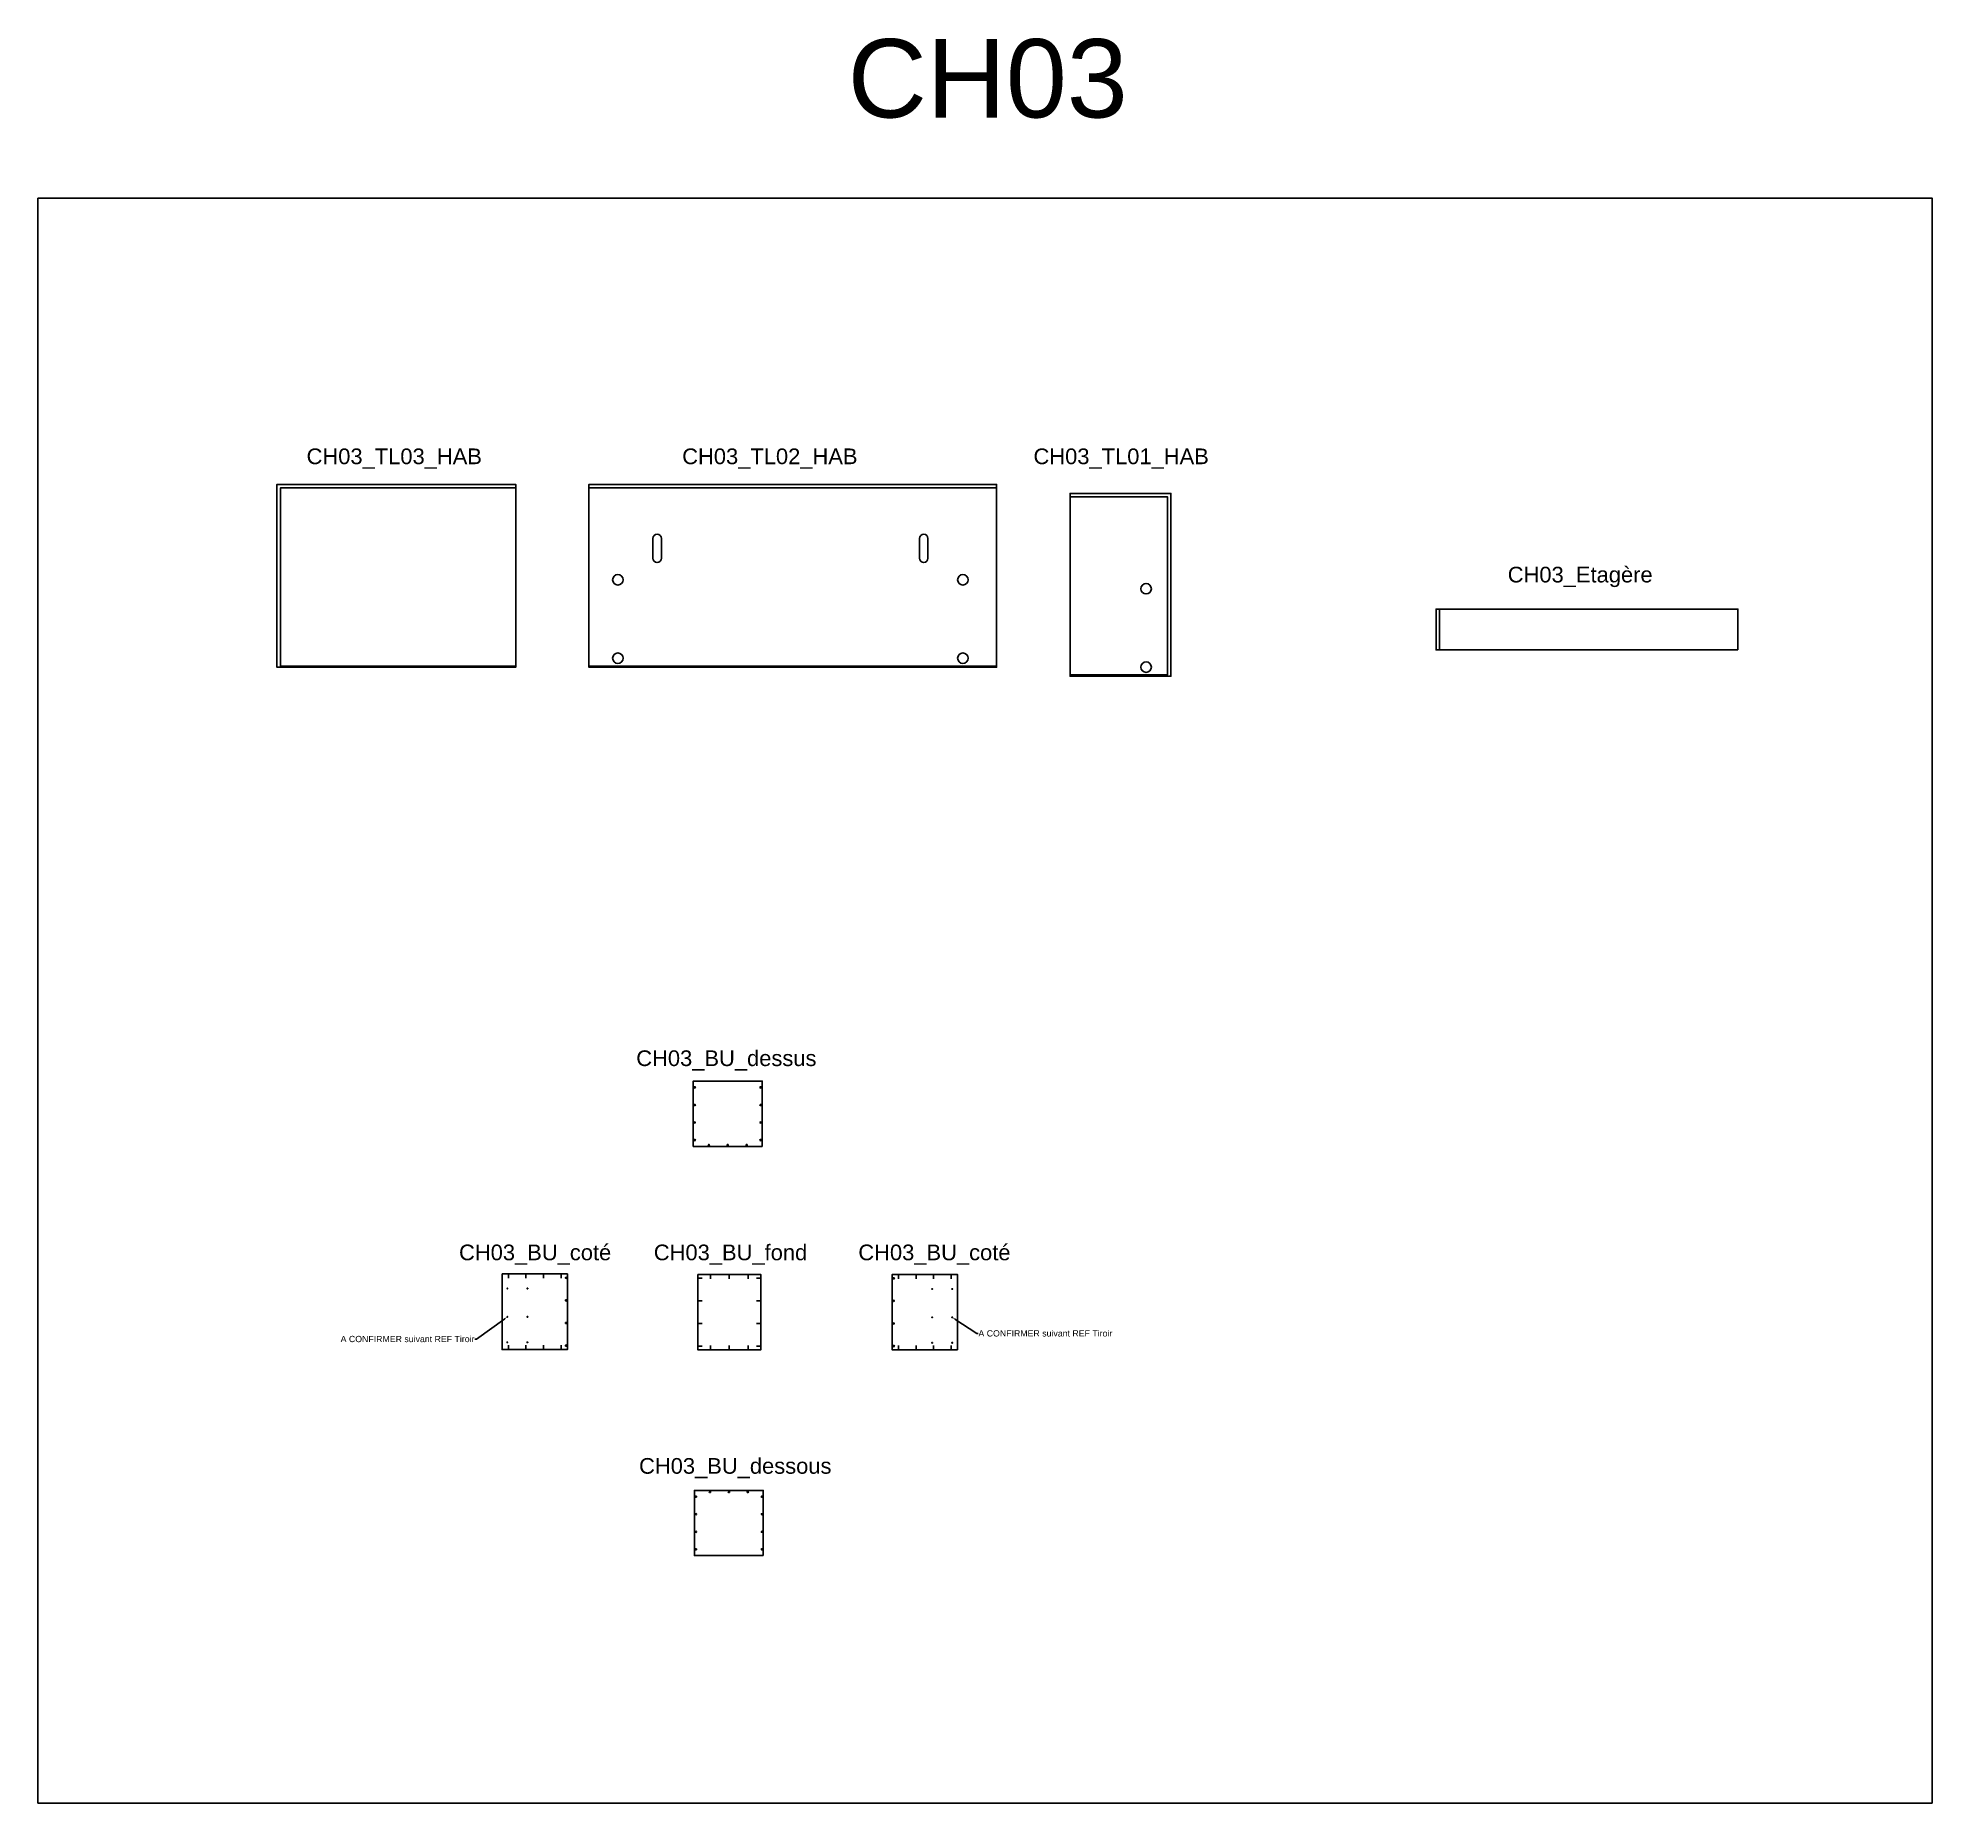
# Model space of a CAD drawing. Header units: millimetres. Extents: x 22572 to 140558, y -12987 to 35546.
# Drawn here: x 39400 to 51478, y 17445 to 28699 of the extents above; entities that cross this region are included whole.
import ezdxf
from ezdxf import colors
from ezdxf.entities.mleader import LeaderData, LeaderLine
from ezdxf.math import Vec2, Vec3

# ---------------------------------------------------------------- set-up
doc = ezdxf.new("R2010")
doc.units = ezdxf.units.MM
for name, color, linetype in [('Parcours', 30, 'Continuous'), ('Percage 5 prof.9', 200, 'Continuous'), ('Percage 8 prof.14', 160, 'Continuous'), ('Percage chant 8 prof.28', 10, 'Continuous'), ('Poche prof.5.5', 150, 'Continuous'), ('Poche prof.8', 210, 'Continuous'), ('TEXTE', 7, 'Continuous')]:
    doc.layers.add(name, color=color, linetype=linetype)
doc.styles.add('Objet', font='arial.ttf', dxfattribs={"height": 100})
doc.styles.get("Standard").update_dxf_attribs({"font": 'arial.ttf', "height": 4})

msp = doc.modelspace()

# ---------------------------------------------------------------- texts
at = {"layer": 'TEXTE', "transparency": 33554687, "attachment_point": 1, "style": 'Objet'}
for s, width, insert, char_height in [('\\pi6828.36833;CH03', 15376.04, (37735, 28691), 500), ('CH03_TL03_HAB', 867.25, (41113, 26081), 100), ('CH03_TL02_HAB', 867.25, (43508, 26081), 100), ('CH03_TL01_HAB', 867.25, (45748, 26081), 100), ('CH03_Etagère', 867.25, (48772, 25327), 100), ('CH03_BU_dessus', 867.25, (43215, 22244), 100), ('CH03_BU_coté', 867.25, (42085, 21006), 100), ('CH03_BU_fond', 867.25, (43327, 21006), 100), ('CH03_BU_coté', 867.25, (44631, 21006), 100), ('CH03_BU_dessous', 867.25, (43233, 19645), 100)]:
    msp.add_mtext_dynamic_manual_height_columns(s, width=width, gutter_width=500, heights=[0], dxfattribs=dict(at, insert=insert, char_height=char_height))

# ---------------------------------------------------------------- linework, layer by layer
for points in [[(39400, 27677), (51478, 27677), (51478, 17445), (39400, 17445)], [(40924, 24686), (40924, 25852), (42447, 25852), (42447, 24686)], [(45513, 24686), (45513, 25852), (42913, 25852), (42913, 24686)], [(46624, 24629), (45981, 24629), (45981, 25795), (46624, 25795)], [(50240, 24797), (48315, 24797), (48315, 25057), (50240, 25057)], [(44018, 21632), (43579, 21632), (43579, 22048), (44018, 22048)], [(42360, 20819), (42776, 20819), (42776, 20337), (42360, 20337)], [(43608, 20816), (44009, 20816), (44009, 20334), (43608, 20334)], [(45263, 20334), (44847, 20334), (44847, 20816), (45263, 20816)], [(44025, 19023), (43586, 19023), (43586, 19439), (44025, 19439)]]:
    msp.add_lwpolyline(points, close=True)
at = {"layer": 'Parcours'}
for points in [[(43375, 25381, -1), (43321, 25381), (43321, 25507, -1), (43375, 25507)], [(45021, 25507, -1), (45075, 25507), (45075, 25381, -1), (45021, 25381)]]:
    msp.add_lwpolyline(points, format="xyb", close=True, dxfattribs=at)
at = {"layer": 'Parcours', "extrusion": (0, 0, -1)}
for centre in [(-43098, 25244), (-45298, 25244), (-46466, 25187), (-43098, 24744), (-45298, 24744), (-46466, 24687)]:
    msp.add_circle(centre, 33.5, dxfattribs=at)
at = {"layer": 'Percage 5 prof.9', "transparency": 33554687, "extrusion": (0, 0, -1)}
for centre in [(-42393, 20726), (-42521, 20726), (-45102, 20723), (-45230, 20723), (-42393, 20545), (-42521, 20545), (-45102, 20542), (-45230, 20542), (-42393, 20383), (-42521, 20383), (-45102, 20380), (-45230, 20380)]:
    msp.add_circle(centre, 2.5, dxfattribs=at)
at = {"layer": 'Percage 8 prof.14', "transparency": 33554687, "extrusion": (0, 0, -1)}
for centre in [(-43588, 22008), (-44008, 22008), (-43588, 21896), (-44008, 21896), (-43588, 21784), (-44008, 21784), (-43588, 21672), (-43678, 21641), (-43798, 21641), (-43919, 21641), (-44008, 21672), (-42767, 20794), (-44857, 20791), (-42767, 20650), (-44857, 20647), (-42767, 20506), (-44857, 20503), (-42767, 20362), (-44857, 20359), (-43596, 19399), (-43685, 19429), (-43806, 19429), (-43926, 19429), (-44016, 19399), (-43596, 19287), (-44016, 19287), (-43596, 19175), (-44016, 19175), (-43596, 19063), (-44016, 19063)]:
    msp.add_circle(centre, 4, dxfattribs=at)
at = {"layer": 'Percage chant 8 prof.28'}
for p, q in [((42400, 20791), (42400, 20819)), ((42512, 20791), (42512, 20819)), ((42624, 20791), (42624, 20819)), ((42736, 20791), (42736, 20819)), ((43636, 20791), (43608, 20791)), ((43688, 20788), (43688, 20816)), ((43808, 20788), (43808, 20816)), ((43929, 20788), (43929, 20816)), ((44009, 20791), (43981, 20791)), ((44887, 20788), (44887, 20816)), ((44999, 20788), (44999, 20816)), ((45111, 20788), (45111, 20816)), ((45223, 20788), (45223, 20816)), ((43636, 20647), (43608, 20647)), ((44009, 20647), (43981, 20647)), ((43636, 20503), (43608, 20503)), ((44009, 20503), (43981, 20503)), ((42400, 20337), (42400, 20365)), ((42512, 20337), (42512, 20365)), ((42624, 20337), (42624, 20365)), ((42736, 20337), (42736, 20365)), ((43636, 20359), (43608, 20359)), ((43688, 20334), (43688, 20362)), ((43808, 20334), (43808, 20362)), ((43929, 20334), (43929, 20362)), ((44009, 20359), (43981, 20359)), ((44887, 20334), (44887, 20362)), ((44999, 20334), (44999, 20362)), ((45111, 20334), (45111, 20362)), ((45223, 20334), (45223, 20362))]:
    msp.add_line(p, q, dxfattribs=at)
at = {"layer": 'Poche prof.5.5'}
msp.add_lwpolyline([(48336, 25057), (48315, 25057), (48315, 24797), (48336, 24797)], close=True, dxfattribs=at)
at = {"layer": 'Poche prof.8'}
for points in [[(42447, 24694), (40946, 24694), (40946, 25830), (42447, 25830), (42447, 25852), (40924, 25852), (40924, 24686), (42447, 24686)], [(42913, 25830), (45513, 25830), (45513, 25852), (42913, 25852)], [(45981, 25773), (46602, 25773), (46602, 24637), (45981, 24637), (45981, 24629), (46624, 24629), (46624, 25795), (45981, 25795)], [(45513, 24694), (45513, 24686), (42913, 24686), (42913, 24694)]]:
    msp.add_lwpolyline(points, close=True, dxfattribs=at)

msp.set_redraw_order([(e.dxf.handle, doc.entitydb.next_handle()) for e in msp.query("TEXT MTEXT ATTDEF DIMENSION ARC_DIMENSION")])  # texts and dimensions are drawn at this point

# ---------------------------------------------------------------- leaders
at = {"layer": 'TEXTE'}
ml = msp.add_multileader_mtext('Standard', dxfattribs=at)
ml.set_content('{\\C256;A CONFIRMER suivant REF Tiroir }', color=256)
ml.set_leader_properties()
ml.build(insert=Vec2(0, 0))
ml.multileader.update_dxf_attribs({"dogleg_length": 10, "arrow_head_size": 20})
ctx = ml.context
ctx.base_point, ctx.char_height, ctx.arrow_head_size, ctx.landing_gap_size, ctx.plane_origin = Vec3(41329, 20404), 40, 20, 1, Vec3(42393, 20545)
notes = []
notes.append((ctx, [(0, (1, 1, 0), (42196, 20404), (-1, 0), 10, [(0, [(42393, 20545)], 0, [])])]))
ctx.mtext.insert, ctx.mtext.flow_direction = Vec3(41330, 20424), 5
ml = msp.add_multileader_mtext('Standard', dxfattribs=at)
ml.set_content('A CONFIRMER suivant REF Tiroir ', color=256)
ml.set_leader_properties()
ml.build(insert=Vec2(0, 0))
ml.multileader.update_dxf_attribs({"dogleg_length": 10, "arrow_head_size": 20})
ctx = ml.context
ctx.base_point, ctx.char_height, ctx.arrow_head_size, ctx.landing_gap_size, ctx.plane_origin = Vec3(45396, 20440), 40, 20, 1, Vec3(45230, 20542)
notes.append((ctx, [(0, (1, 1, 0), (45386, 20440), (1, 0), 10, [(0, [(45230, 20542)], 0, [])])]))
ctx.mtext.insert, ctx.mtext.flow_direction = Vec3(45397, 20460), 5
for ctx, leaders in notes:
    for number, flags, end, landing, length, lines in leaders:
        leader = LeaderData()
        leader.index, (leader.has_last_leader_line, leader.has_dogleg_vector, leader.attachment_direction) = number, flags
        leader.last_leader_point, leader.dogleg_vector, leader.dogleg_length = Vec3(end), Vec3(landing), length
        for number, points, colour, breaks in lines:
            line = LeaderLine()
            line.index, line.vertices, line.color, line.breaks = number, Vec3.list(points), colors.encode_raw_color(colour), breaks
            leader.lines.append(line)
        ctx.leaders.append(leader)

doc.saveas('drawing.dxf')
